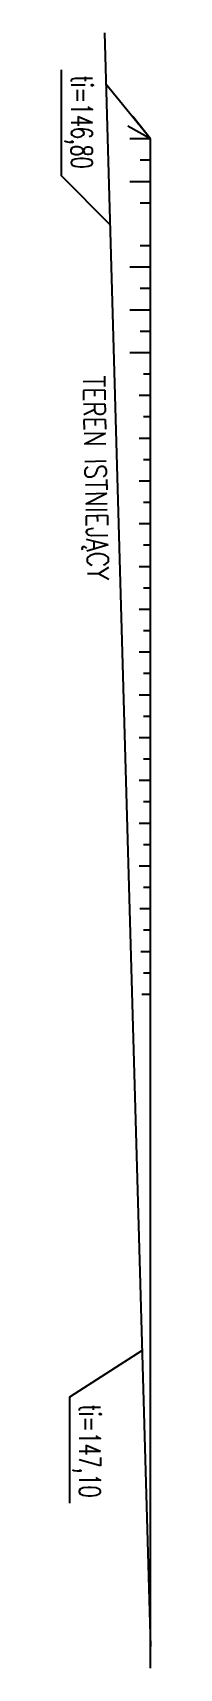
# Model space of a CAD drawing. Header units: millimetres. Extents: x -24587 to 33255, y -70862 to 32.
# Drawn here: x 7691 to 7774, y -61217 to -59688 of the extents above; entities that cross this region are included whole.
import ezdxf
from ezdxf.enums import TextEntityAlignment as Align

# ---------------------------------------------------------------- set-up
doc = ezdxf.new("R2010")
doc.units = ezdxf.units.MM
doc.header["$LTSCALE"] = 5
for name, color, linetype in [('A-SCHODY', 140, 'Continuous'), ('K-CIENKIE', 8, 'Continuous'), ('K-TEXT 2mm', 254, 'Continuous')]:
    doc.layers.add(name, color=color, linetype=linetype)
doc.styles.add('text 2mm', font='romans.shx', dxfattribs={"width": 0.65})

msp = doc.modelspace()

# ---------------------------------------------------------------- texts
at = {"layer": 'K-TEXT 2mm', "lineweight": -2, "style": 'text 2mm'}
for s, rotation, width, p in [('ti=146,80', 270, 0.65, (7709.612, -59771.69)), ('TEREN ISTNIEJĄCY', 271.252659, 0.8, (7722.971, -60104.443)), ('ti=147,10', 270, 0.65, (7717.107, -61014.187))]:
    msp.add_text(s, height=20, rotation=rotation, dxfattribs=dict(at, width=width)).set_placement(p, align=Align.MIDDLE_CENTER)

# ---------------------------------------------------------------- linework, layer by layer
at = {"layer": 'A-SCHODY'}
for p, q in [((7731.096, -59688.067), (7774.247, -61197.052)), ((7774.247, -59787.349), (7732.484, -59736.584)), ((7774.247, -61217.349), (7774.247, -59787.349))]:
    msp.add_line(p, q, dxfattribs=at)
at = {"layer": 'K-CIENKIE'}
for points in [[(7774.247, -59787.349), (7752.966, -59775.327)], [(7774.247, -59787.349), (7757.627, -59766.42)], [(7774.247, -59787.349), (7754.627, -59787.349)], [(7774.247, -59807.349), (7764.437, -59807.349)], [(7774.247, -59827.349), (7754.627, -59827.349)], [(7774.247, -59847.349), (7764.437, -59847.349)], [(7774.247, -59887.349), (7764.437, -59887.349)], [(7774.247, -59907.349), (7754.627, -59907.349)], [(7774.247, -59927.349), (7764.437, -59927.349)], [(7774.247, -59947.349), (7754.627, -59947.349)], [(7774.247, -59967.349), (7764.437, -59967.349)], [(7774.247, -59987.349), (7754.627, -59987.349)], [(7774.247, -60007.349), (7767.728, -60007.349)], [(7774.247, -60027.349), (7763.448, -60027.349)], [(7774.247, -60047.349), (7767.728, -60047.349)], [(7774.247, -60067.349), (7763.448, -60067.349)], [(7774.247, -60087.349), (7767.728, -60087.349)], [(7774.247, -60107.349), (7763.448, -60107.349)], [(7774.247, -60127.349), (7767.728, -60127.349)], [(7774.247, -60147.349), (7763.448, -60147.349)], [(7774.247, -60167.349), (7767.728, -60167.349)], [(7774.247, -60187.349), (7763.448, -60187.349)], [(7774.247, -60207.349), (7767.728, -60207.349)], [(7774.247, -60227.349), (7763.448, -60227.349)], [(7774.247, -60247.349), (7767.728, -60247.349)], [(7774.247, -60267.349), (7763.448, -60267.349)], [(7774.247, -60287.349), (7767.728, -60287.349)], [(7774.247, -60307.349), (7763.448, -60307.349)], [(7774.247, -60327.349), (7767.728, -60327.349)], [(7774.247, -60347.349), (7763.448, -60347.349)], [(7774.247, -60367.349), (7767.728, -60367.349)], [(7774.247, -60387.349), (7763.448, -60387.349)], [(7774.247, -60407.349), (7767.728, -60407.349)], [(7774.247, -60427.349), (7763.448, -60427.349)], [(7774.247, -60447.349), (7767.728, -60447.349)], [(7774.247, -60467.349), (7763.448, -60467.349)], [(7774.247, -60487.349), (7767.728, -60487.349)], [(7774.247, -60507.349), (7764.263, -60507.349)], [(7774.247, -60527.349), (7767.728, -60527.349)], [(7774.247, -60547.349), (7765.078, -60547.349)], [(7774.247, -60567.349), (7767.728, -60567.349)], [(7774.247, -60587.349), (7765.893, -60587.349)]]:
    msp.add_lwpolyline(points, dxfattribs=at)
at = {"layer": 'K-TEXT 2mm', "linetype": 'ByBlock', "lineweight": -2}
for points in [[(7736.234, -59867.715), (7690.583, -59821.955), (7690.583, -59722.822)], [(7766.247, -60920.174), (7698.078, -60963.922), (7698.078, -61063.056)]]:
    msp.add_lwpolyline(points, dxfattribs=at)

msp.set_redraw_order([(e.dxf.handle, doc.entitydb.next_handle()) for e in msp.query("TEXT MTEXT ATTDEF DIMENSION ARC_DIMENSION")])  # texts and dimensions are drawn at this point

doc.saveas('drawing.dxf')
